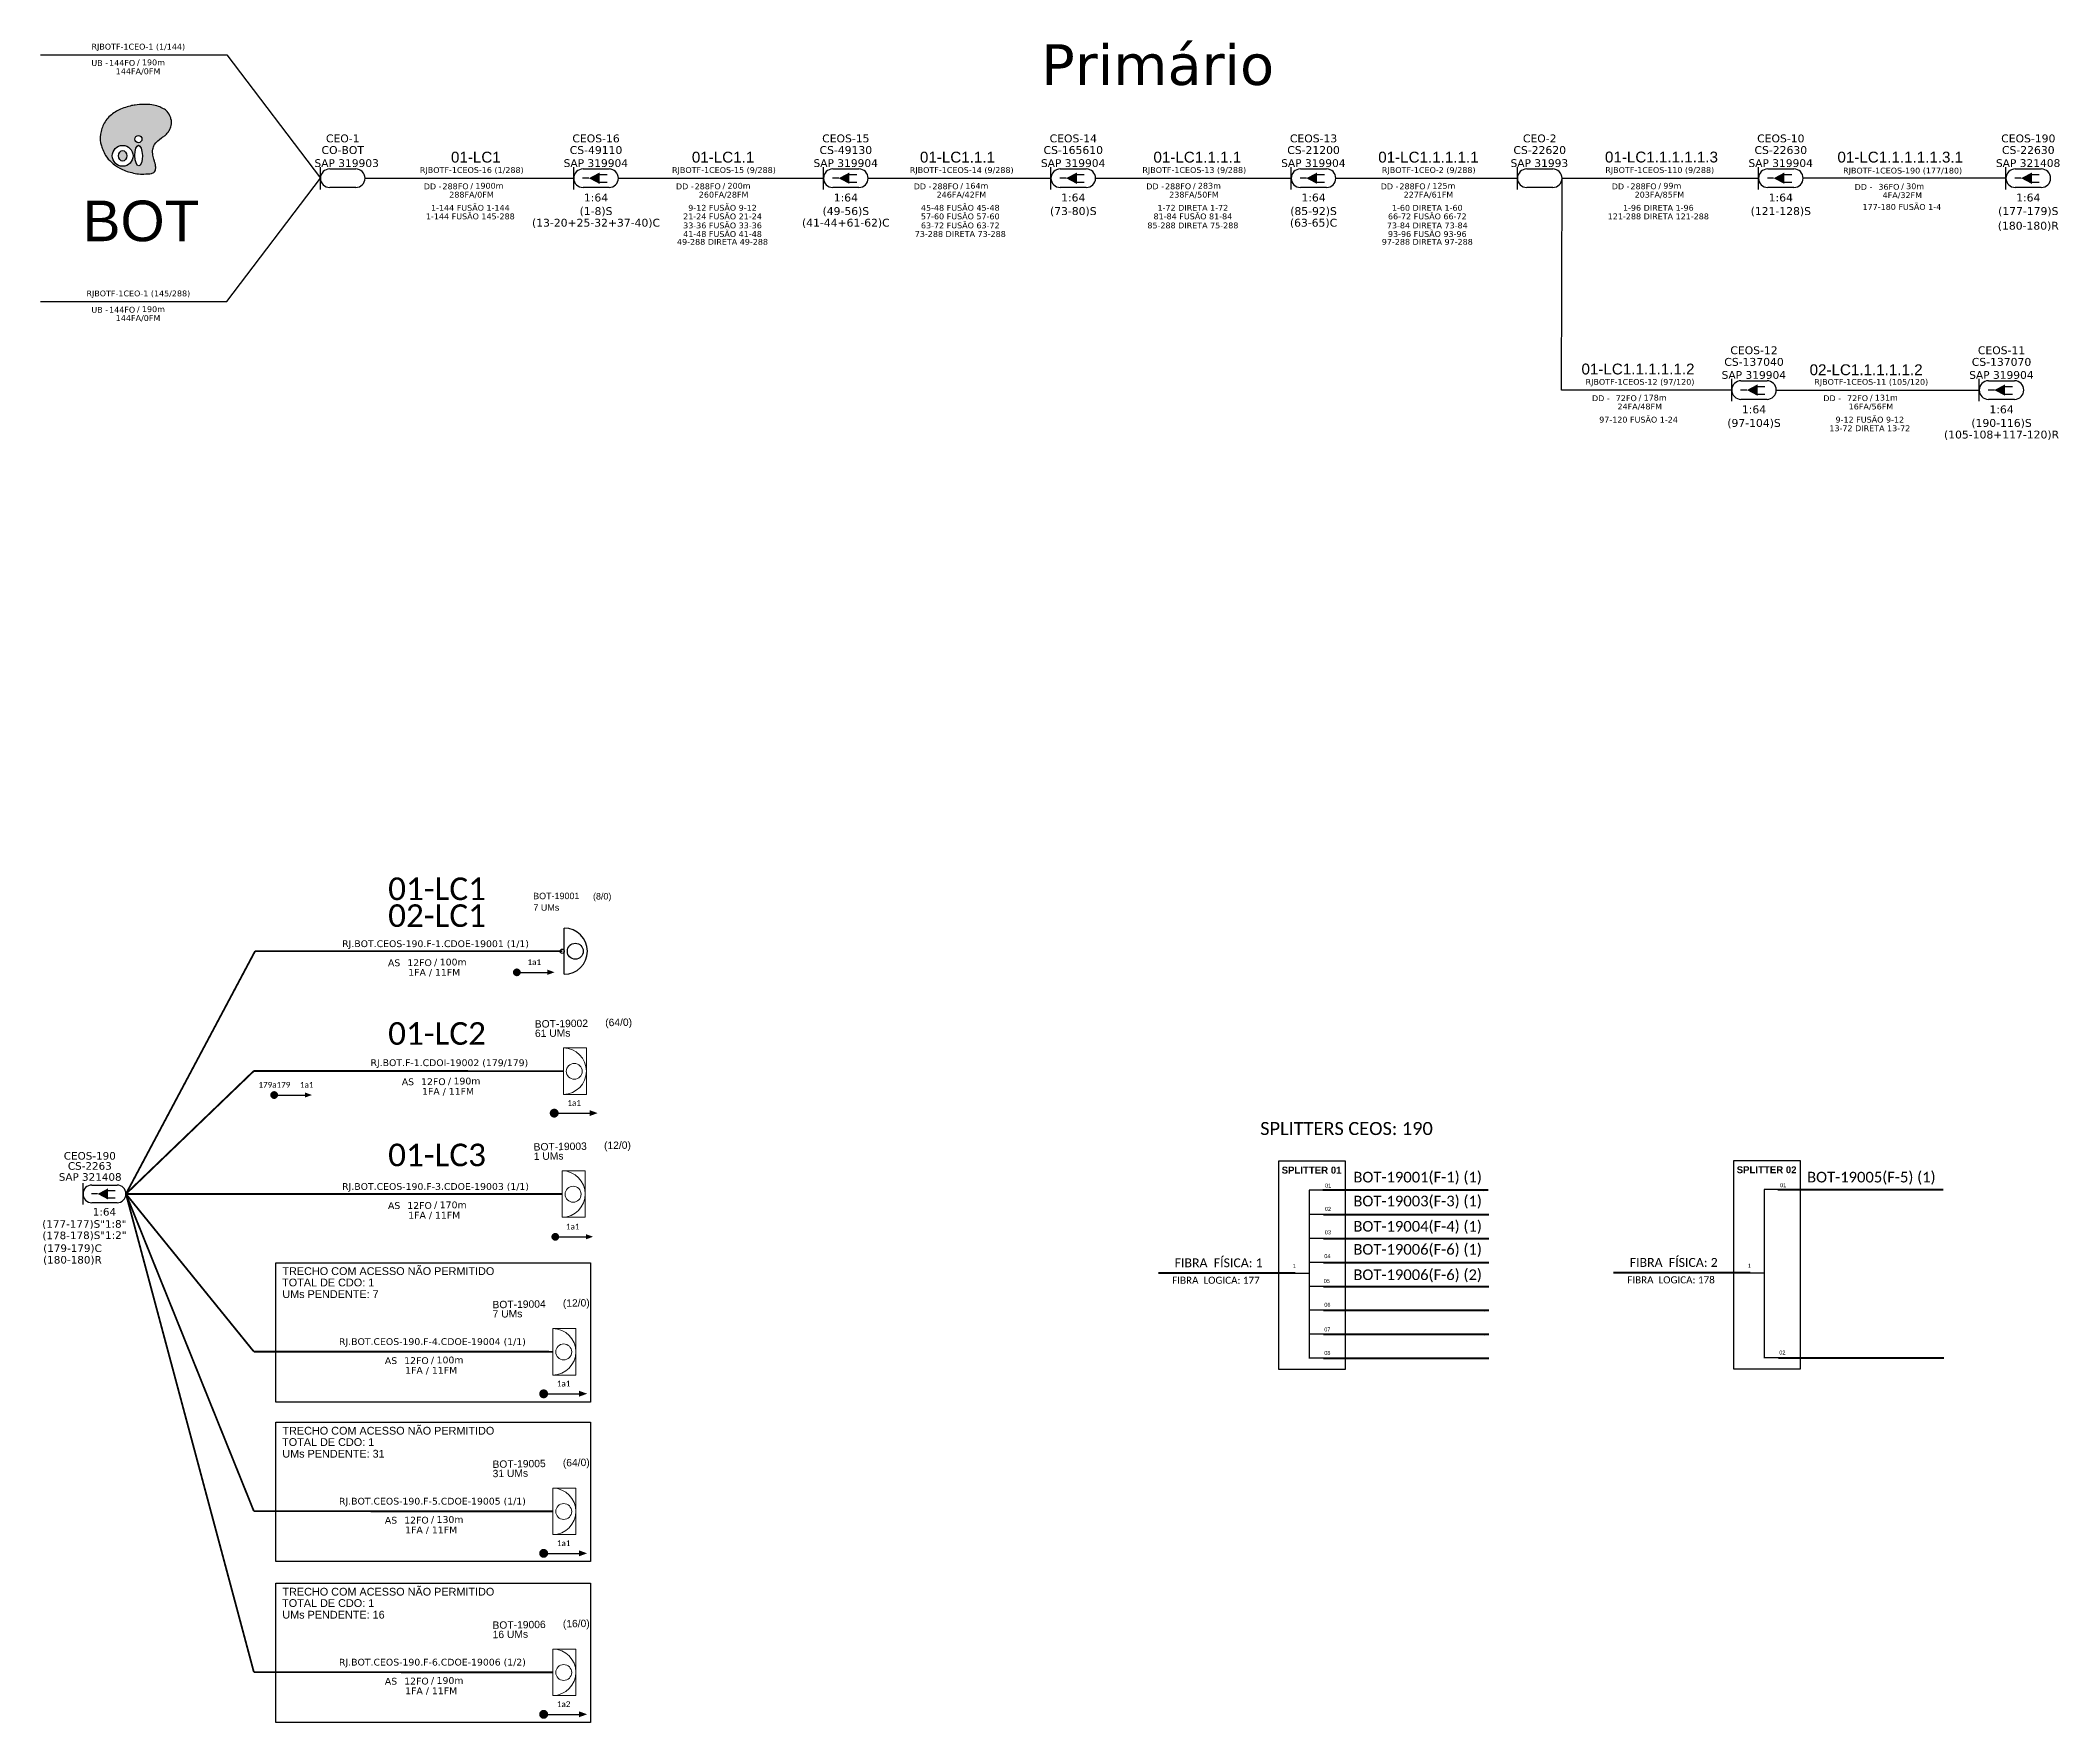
# Model space of a CAD drawing. Header units: millimetres. Extents: x 3086 to 4395, y 1295 to 1997.
# Drawn here: x 3086 to 3607, y 1295 to 1729 of the extents above; entities outside this region: 1.
import ezdxf
from ezdxf.enums import TextEntityAlignment as Align

# ---------------------------------------------------------------- set-up
doc = ezdxf.new("R2010")
doc.units = ezdxf.units.MM
doc.linetypes.add('ARILSUPP', pattern=[2.98, 1.42, -0.71, 0.14, -0.71])
for name, color, linetype, lineweight in [("20.0-LEGENDA DOS CDO'S", 1, 'Continuous', 0), ('20.2-CDO_POSTE', 1, 'Continuous', 5), ('40.1-ETIQUETAS', 1, 'Continuous', 20)]:
    doc.layers.add(name, color=color, linetype=linetype, lineweight=lineweight)
for name, color, linetype in [('20.4-CEO', 1, 'Continuous'), ('20.4-CEOS', 1, 'Continuous'), ('20.5-CABO EM DUTO', 1, 'Continuous'), ('CAP a instalar', 1, 'Continuous'), ('label_cabos', 7, 'Continuous'), ('LANCE', 3, 'Continuous'), ('LC1', 3, 'Continuous'), ('SETA', 7, 'Continuous')]:
    doc.layers.add(name, color=color, linetype=linetype)
doc.styles.add('ARIAL', font='arial.ttf')
doc.styles.add('siredit', font='verdana.ttf')
doc.styles.get("Standard").update_dxf_attribs({"font": 'arial.ttf'})
doc.linetypes.add('FENCELINE1', pattern='A,0.25,-0.1,[133,ltypeshp.shx,S=0.1,R=0,X=-0.1,Y=0],-0.1,1', length=1.45)

msp = doc.modelspace()

# ---------------------------------------------------------------- texts
at = {"color": 0}
for s, style, p in [('Primário', 'siredit', (3344.13, 1717.14)), ('BOT', 'ARIAL', (3096.99, 1676.83))]:
    msp.add_text(s, height=10.477, dxfattribs=dict(at, style=style)).set_placement(p)
at = {"color": 3, "style": 'ARIAL'}
for s, p in [('TRECHO COM ACESSO NÃO PERMITIDO ', (3148.5, 1410.21, -1)), ('TOTAL DE CDO: 1', (3148.42, 1407.28)), ('UMs PENDENTE: 7', (3148.47, 1404.28)), ('TRECHO COM ACESSO NÃO PERMITIDO ', (3148.5, 1369.05, -1)), ('TOTAL DE CDO: 1', (3148.42, 1366.12)), ('UMs PENDENTE: 31', (3148.47, 1363.12)), ('TRECHO COM ACESSO NÃO PERMITIDO ', (3148.5, 1327.53, -1)), ('TOTAL DE CDO: 1', (3148.42, 1324.6)), ('UMs PENDENTE: 16', (3148.47, 1321.6))]:
    msp.add_text(s, height=2, dxfattribs=at).set_placement(p)
at = {"attachment_point": 5}
for s, insert, char_height, width in [('{\\fCalibri|b0|i0|c0|p34;\\C7;1a1}', (3213.43, 1490.9, -1), 1.5, 25.3588), ('{\\fCalibri|b0|i0|c0|p34;\\C7;1a1}', (3223.72, 1454.58, 1), 1.5, 25.3588), ('{\\fCalibri|b0|i0|c0|p34;\\C7;SPLITTERS CEOS: 190}', (3422.86, 1447.97), 3.3601, 168.1644), ('\\C10;\\fArial|b1|i0|c0|p34;\\H1x;SPLITTER 01', (3413.85, 1437.24), 1.7753, 17.28), ('{\\fCalibri|b0|i0|c0|p34;\\C7;BOT-19001(F-1) (1)  \\P }', (3441.2, 1432.87), 2.7432, 86.9391), ('\\C10;\\fArial|b1|i0|c0|p34;SPLITTER 02', (3531.18, 1437.34), 1.7753, 16.6219), ('{\\fCalibri|b0|i0|c0|p34;\\C7;BOT-19005(F-5) (1)  \\P }', (3558.18, 1432.87), 2.7432, 86.9391), ('\\C7;\\fArial|b0|i0|;\\H1.0273588255048;01 ', (3418.12, 1433.26), 1.7753, 3.5602), ('\\C7;\\fArial|b0|i0|;\\H1.0273588255048;01 ', (3535.45, 1433.36), 1.7753, 3.5602), ('\\C7;\\fArial|b0|i0|;\\H1.0273588255048;02 ', (3418.07, 1427.26), 1.7753, 3.7582), ('{\\fCalibri|b0|i0|c0|p34;\\C7;BOT-19003(F-3) (1)  \\P }', (3441.2, 1426.7), 2.7432, 86.9391), ('{\\fCalibri|b0|i0|c0|p34;\\C7;1a1}', (3223.35, 1422.69, -1), 1.5, 25.3588), ('\\C7;\\fArial|b0|i0|;\\H1.0273588255048;03 ', (3418.07, 1421.22), 1.7753, 3.456), ('{\\fCalibri|b0|i0|c0|p34;\\C7;BOT-19004(F-4) (1)  \\P }', (3441.2, 1420.19), 2.7432, 86.9391), ('{\\fCalibri|b0|i0|c0|p34;\\C7;BOT-19006(F-6) (1)  \\P }', (3441.2, 1414.24), 2.7432, 86.9391), ('{\\fCalibri|b0|i0|c0|p34;\\C7;FIBRA  FÍSICA: 1}', (3389.89, 1413.34), 2.2859, 34.56), ('\\C7;\\fArial|b0|i0|;\\H1.0273588255048;1', (3409.44, 1412.52), 1.7753, 1.7584), ('\\C7;\\fArial|b0|i0|;\\H1.0273588255048;04 ', (3417.92, 1415.07), 1.7753, 3.7582), ('{\\fCalibri|b0|i0|c0|p34;\\C7;BOT-19006(F-6) (2)  \\P }', (3441.2, 1407.7), 2.7432, 86.9391), ('{\\fCalibri|b0|i0|c0|p34;\\C7;FIBRA  FÍSICA: 2}', (3507.22, 1413.44), 2.2859, 34.56), ('\\C7;\\fArial|b0|i0|;\\H1.0273588255048;1', (3526.77, 1412.62), 1.7753, 1.7584), ('{\\fCalibri|b0|i0|c0|p34;\\C7;FIBRA  LOGICA: 177}', (3389.2, 1408.85), 1.8289, 34.56), ('\\C7;\\fArial|b0|i0|;\\H1.0273588255048;05 ', (3417.79, 1408.66), 1.7753, 4.6222), ('{\\fCalibri|b0|i0|c0|p34;\\C7;FIBRA  LOGICA: 178}', (3506.53, 1408.95), 1.8289, 34.56), ('\\C7;\\fArial|b0|i0|;\\H1.0273588255048;06 ', (3417.92, 1402.52), 1.7753, 3.7582), ('\\C7;\\fArial|b0|i0|;\\H1.0273588255048;07 ', (3417.92, 1396.16), 1.7753, 3.7582), ('\\C7;\\fArial|b0|i0|;\\H1.0273588255048;08 ', (3417.92, 1390.11), 1.7753, 3.7582), ('{\\H0.5787x;\\C7;02 }', (3535.24, 1390.21), 1.7753, 3.7582), ('{\\fCalibri|b0|i0|c0|p34;\\C7;1a1}', (3221, 1382.2), 1.5, 25.3588), ('{\\fCalibri|b0|i0|c0|p34;\\C7;1a1}', (3221, 1341.04), 1.5, 25.3588), ('{\\fCalibri|b0|i0|c0|p34;\\C7;1a2}', (3221, 1299.52), 1.5, 25.3588)]:
    msp.add_mtext(s, dxfattribs=dict(at, insert=insert, char_height=char_height, width=width))
at = {"char_height": 1.5, "width": 25.3588, "attachment_point": 5, "rotation": 359.9268}
for s, insert in [('{\\fCalibri|b0|i0|c0|p34;\\C7;179a179}', (3146.44, 1459.25)), ('{\\fCalibri|b0|i0|c0|p34;\\C7;1a1}', (3154.76, 1459.24))]:
    msp.add_mtext(s, dxfattribs=dict(at, insert=insert))
at = {"layer": 'LANCE', "color": 3, "char_height": 5.8195, "width": 291.2487, "attachment_point": 5}
for s, insert in [('{\\fCalibri|b0|i0|c0|p34;01-LC1}', (3188.37, 1509.79, -1)), ('{\\fCalibri|b0|i0|c0|p34;02-LC1}', (3188.37, 1502.87, -1)), ('{\\fCalibri|b0|i0|c0|p34;01-LC2}', (3188.37, 1472.47, -1)), ('{\\fCalibri|b0|i0|c0|p34;01-LC3}', (3188.37, 1441.15, -1))]:
    msp.add_mtext(s, dxfattribs=dict(at, insert=insert))
at = {"layer": 'LC1', "linetype": 'ARILSUPP', "style": 'ARIAL'}
for s, p in [('01-LC1', (3198.37, 1698.51)), ('01-LC1.1', (3262.11, 1698.51)), ('01-LC1.1.1', (3322.55, 1698.51)), ('01-LC1.1.1.1', (3384.39, 1698.51)), ('01-LC1.1.1.1.1', (3443.98, 1698.51)), ('01-LC1.1.1.1.1.3', (3504.07, 1698.54)), ('01-LC1.1.1.1.1.3.1', (3565.64, 1698.52)), ('01-LC1.1.1.1.1.2', (3498.02, 1643.87)), ('02-LC1.1.1.1.1.2', (3556.83, 1643.68))]:
    msp.add_text(s, height=2.8, dxfattribs=at).set_placement(p, align=Align.MIDDLE_CENTER)

# ---------------------------------------------------------------- blocks, each defined once
blk = doc.blocks.new('*U8')
at = {"layer": '20.4-CEOS'}
for p, q in [((-4.54, 1.19), (-1.19, 1.19)), ((-1.19, -1.19), (-4.54, -1.19))]:
    blk.add_line(p, q, dxfattribs=at)
for points in [[(-5.73, -1.43), (-5.73, 1.44)], [(-3.79, 0), (-4.59, 0)], [(-2.47, 0.48), (-1.45, 0.48)], [(-2.47, -0.52), (-1.45, -0.52)]]:
    blk.add_lwpolyline(points, dxfattribs=at)
blk.add_lwpolyline([(-3.79, 0, 0, 1.47, 0), (-2.41, 0, 1.47, 1.47, 0)], format="xyseb", dxfattribs=at)
for centre, start, end in [((-4.54, 0), 90, 270), ((-1.19, 0), 270, 90)]:
    blk.add_arc(centre, 1.19, start, end, dxfattribs=at)
at = {"layer": '20.4-CEOS', "color": 7, "style": 'siredit'}
for tag, p in [('FID', (-2.86, 5.6)), ('LOCAL', (-2.86, 4.24)), ('SAP', (-2.81, 2.77)), ('RACIO_SPLITAGEM', (-2.86, -1.88))]:
    blk.add_attdef(tag, text='', height=1.01, dxfattribs=at).set_placement(p, align=Align.TOP_CENTER)
for tag, flags, p in [('ID_ATIVIDADE', 3, (-2.86, -3.58)), ('FATOR', 1, (-2.86, -4.89))]:
    blk.add_attdef(tag, text='', height=1.01, dxfattribs=dict(at, flags=flags)).set_placement(p, align=Align.TOP_CENTER)
at = {"layer": '20.4-CEOS', "color": 7, "style": 'siredit', "flags": 3}
blk.add_attdef('QTDE', (-4.97, -7.12), '', height=1.01, dxfattribs=at)
blk = doc.blocks.new('*U9')
at = {"layer": '20.4-CEOS', "color": 7, "style": 'siredit'}
for tag, p in [('FIBRAS_SPLITTER', (0, 0)), ('FIBRAS_TOP_C', (0, -4.13)), ('RESERVA_FINAIS', (0, -5.46))]:
    blk.add_attdef(tag, p, '', height=1.01, dxfattribs=at)
for tag, p, flags in [('ID_ATIVIDADE', (0, -6.77), 3), ('FATOR', (0, -8.09), 1), ('QTDE', (0, -9.4), 1), ('FID', (0, -10.71), 1)]:
    blk.add_attdef(tag, p, '', height=1.01, dxfattribs=dict(at, flags=flags))
blk = doc.blocks.new('*U5')
at = {"layer": '20.4-CEOS', "color": 7, "style": 'siredit'}
blk.add_attdef('FIBRAS_SPLITTER', (0, 0), '', height=1.01, dxfattribs=at)
for tag, p, flags in [('ID_ATIVIDADE', (0, -1.48), 3), ('FATOR', (0, -2.79), 3), ('QTDE', (0, -4.11), 1), ('FID', (0, -5.42), 1)]:
    blk.add_attdef(tag, p, '', height=1.01, dxfattribs=dict(at, flags=flags))
blk = doc.blocks.new('CDOE-TEXTO PADRÃO')
at = {"layer": "20.0-LEGENDA DOS CDO'S", "color": 0, "style": 'ARIAL'}
for tag, p in [('CDO_N', (0.49, 7.39)), ('CORDOALHA', (0.5, 4.33)), ('SAP', (0.51, 1.67)), ('SPLITER_1', (0.59, -0.91)), ('SPLITER_2', (0.6, -3.55)), ('(XX-XX_F)S', (0.54, -8.29)), ('(XX-XX_L)S', (0.55, -10.83)), ('UMS', (0.55, -13.15))]:
    blk.add_attdef(tag, p, '', height=1.7, rotation=0.118, dxfattribs=at)
blk.add_attdef('FIBRAS_UTILIZADAS', text='', height=1.7, rotation=0.118, dxfattribs=at).set_placement((19.77, 7.43), align=Align.CENTER)
blk = doc.blocks.new('ETIQUETA_RS5F')
at = {"layer": '40.1-ETIQUETAS', "color": 0, "style": 'siredit'}
blk.add_text('/', height=1.5, dxfattribs=at).set_placement((1.55, -1.95), align=Align.MIDDLE_RIGHT)
for tag, p in [('ETIQUETA_R_PRIMARIA', (1.18, 4.1)), ('ETIQUETA_R_SECUNDARIA', (1.18, 2.1)), ('F_ATIVAS/F_MORTAS', (1.11, -4.24))]:
    blk.add_attdef(tag, text='', height=1.5, dxfattribs=at).set_placement(p, align=Align.MIDDLE_CENTER)
for tag, p in [('TIPO_CABO', (-6.62, -2.12)), ('CAP_CABO', (0.37, -2.09))]:
    blk.add_attdef(tag, text='', height=1.5, dxfattribs=at).set_placement(p, align=Align.MIDDLE_RIGHT)
blk.add_attdef('METROS', text='', height=1.5, dxfattribs=at).set_placement((2.11, -1.95), align=Align.MIDDLE_LEFT)
for tag, p in [('FUSÃO_1', (0.82, -8.39)), ('FUSÃO_2', (0.82, -10.6)), ('FUSÃO_3', (0.82, -12.93)), ('FUSÃO_4', (0.82, -15.14)), ('FUSÃO_5', (0.82, -17.16))]:
    blk.add_attdef(tag, text='', height=1.5, dxfattribs=at).set_placement(p, align=Align.CENTER)
blk = doc.blocks.new('CDOE_CT_POSTE')
at = {"layer": "20.0-LEGENDA DOS CDO'S", "color": 0, "style": 'ARIAL'}
for tag, p in [('CDO_N', (0.12, 5.25)), ('CORDOALHA', (0.12, 4.02)), ('SAP', (0.12, 2.96)), ('1:XX', (0.14, 1.23)), ('UMS', (0.14, 0.22))]:
    blk.add_attdef(tag, p, '', height=0.68, rotation=0.118, dxfattribs=at)
blk.add_attdef('FIBRAS_UTILIZADAS', text='', height=0.68, rotation=0.118, dxfattribs=at).set_placement((7.83, 5.26), align=Align.CENTER)
blk = doc.blocks.new('CEO_UN')
at = {"layer": '20.4-CEO', "color": 0}
for p, q in [((-9.11, 2.39), (-2.39, 2.39)), ((-2.39, -2.39), (-9.11, -2.39))]:
    blk.add_line(p, q, dxfattribs=at)
blk.add_lwpolyline([(-11.5, -2.89), (-11.5, 2.89)], dxfattribs=at)
for centre, start, end in [((-9.11, 0), 90, 270), ((-2.39, 0), 270, 90)]:
    blk.add_arc(centre, 2.39, start, end, dxfattribs=at)
at = {"layer": '20.4-CEO', "color": 7, "style": 'siredit'}
for tag, height, p in [('NOME?', 2.03, (-5.75, 10.27)), ('LOCAL?', 2.03, (-5.75, 7.27)), ('TIPO?', 2, (-9.11, 3.89))]:
    blk.add_attdef(tag, text='', height=height, dxfattribs=at).set_placement(p, align=Align.MIDDLE_CENTER)
blk.add_attdef('FIBRAS_RESERVA', text='', height=2.03, dxfattribs=at).set_placement((-5.75, -3.97), align=Align.TOP_CENTER)
blk = doc.blocks.new('CEOS_UN')
at = {"layer": '20.4-CEOS', "color": 0}
for p, q in [((-9.11, 2.39), (-2.39, 2.39)), ((-2.39, -2.39), (-9.11, -2.39))]:
    blk.add_line(p, q, dxfattribs=at)
for points in [[(-11.5, -2.89), (-11.5, 2.89)], [(-4.96, 0.95), (-2.92, 0.95)], [(-7.6, 0), (-9.22, 0)], [(-4.96, -1.04), (-2.92, -1.04)]]:
    blk.add_lwpolyline(points, dxfattribs=at)
blk.add_lwpolyline([(-7.6, 0, 0, 2.95, 0), (-4.83, 0, 2.95, 2.95, 0)], format="xyseb", dxfattribs=at)
for centre, start, end in [((-9.11, 0), 90, 270), ((-2.39, 0), 270, 90)]:
    blk.add_arc(centre, 2.39, start, end, dxfattribs=at)
at = {"layer": '20.4-CEOS', "color": 7, "style": 'siredit'}
for tag, height, p in [('NOME?', 2.03, (-5.75, 10.27)), ('LOCAL?', 2.03, (-5.75, 7.27)), ('TIPO?', 2, (-8.98, 3.89))]:
    blk.add_attdef(tag, text='', height=height, dxfattribs=at).set_placement(p, align=Align.MIDDLE_CENTER)
for tag, p in [('RACIO_SPLITAGEM', (-5.75, -3.97)), ('FIBRAS_SPLITTER', (-5.75, -7.46)), ('RESERVA_FINAIS', (-5.75, -13.29)), ('FIBRAS_TOP_C', (-5.75, -10.46))]:
    blk.add_attdef(tag, text='', height=2.03, dxfattribs=at).set_placement(p, align=Align.TOP_CENTER)
blk = doc.blocks.new('OI')
h = blk.add_hatch(color=40)
edge = h.paths.add_edge_path()
edge.add_spline(control_points=[(4.35, -0.67), (3.92, -0.99), (3.26, -1.5), (2.81, -2.59), (2.9, -3.5), (3.06, -4.27), (3.31, -4.85), (3.37, -5.39), (3.4, -5.88), (3.2, -6.4), (2.54, -6.61), (1.65, -6.63), (0.55, -6.67), (-0.56, -6.42), (-1.61, -6.14), (-2.77, -5.61), (-3.92, -4.77), (-4.89, -3.7), (-5.34, -2.65), (-5.6, -1.94), (-5.85, -0.96), (-5.71, 0.47), (-5.1, 2.02), (-4.14, 3.02), (-3.3, 3.61), (-2.37, 4.16), (-1.36, 4.44), (-0.56, 4.7), (0.79, 4.85), (2.24, 4.97), (3.79, 4.57), (4.67, 4.21), (5.44, 3.65), (5.76, 2.99), (6.03, 2.21), (6.01, 1.46), (5.72, 0.64), (5.31, 0.08), (4.88, -0.38), (4.51, -0.55), (4.35, -0.67)], knot_values=[0, 0, 0, 0, 1.60434, 2.417191, 3.427595, 4.282808, 4.776746, 5.304182, 5.888771, 6.258406, 6.858137, 7.79129, 8.986195, 10.124242, 11.187857, 12.242908, 13.953784, 15.414161, 16.515391, 17.349188, 17.675853, 19.552021, 21.515531, 22.568638, 23.63245, 24.621084, 25.782718, 26.745347, 27.142653, 29.870543, 31.004649, 31.921532, 32.709589, 33.801391, 34.042471, 35.192333, 35.971461, 36.628871, 37.254359, 37.836911, 37.836911, 37.836911, 37.836911], degree=3, periodic=0)
h.paths.add_polyline_path([(1.13, -0.87, -1), (-0.04, -0.87, -1)], flags=16)
edge = h.paths.add_edge_path(flags=16)
edge.add_ellipse((0.56, -3.59), major_axis=(-0.02, 1.71), ratio=0.361305, start_angle=0, end_angle=360)
h.paths.add_polyline_path([(-0.36, -3.62, -1), (-3.8, -3.62, -1)], flags=16)
edge = h.paths.add_edge_path(flags=0)
edge.add_ellipse((-2.08, -3.62), major_axis=(0, 0.885), ratio=0.758294, start_angle=0, end_angle=360)
at = {"color": 40}
for centre, radius in [((-2.08, -3.62), 1.72), ((0.54, -0.87), 0.587)]:
    blk.add_circle(centre, radius, dxfattribs=at)
blk.add_ellipse((-2.08, -3.62), major_axis=(0, 0.885), ratio=0.758294, start_param=-3.141592653589792, end_param=3.141592653589792, dxfattribs=at)
blk.add_ellipse((0.56, -3.59), major_axis=(-0.02, 1.71), ratio=0.361305, dxfattribs=at)
at = {"color": 40, "start_tangent": (-0.800898, -0.598801), "end_tangent": (-0.800898, -0.598801)}
blk.add_spline([(4.35, -0.67), (3.2, -1.78), (2.9, -2.54), (2.92, -3.55), (3.12, -4.38), (3.28, -4.85), (3.37, -5.37), (3.35, -5.95), (3.2, -6.29), (2.66, -6.55), (1.73, -6.63), (0.54, -6.62), (-0.58, -6.41), (-1.6, -6.11), (-2.56, -5.67), (-3.95, -4.67), (-4.89, -3.56), (-5.37, -2.56), (-5.64, -1.78), (-5.72, -1.46), (-5.63, 0.42), (-4.84, 2.22), (-4.13, 2.99), (-3.27, 3.62), (-2.4, 4.09), (-1.3, 4.47), (-0.37, 4.72), (0.02, 4.77), (2.75, 4.8), (3.85, 4.53), (4.69, 4.16), (5.31, 3.68), (5.85, 2.73), (5.93, 2.5), (5.94, 1.35), (5.67, 0.62), (5.29, 0.08), (4.84, -0.36), (4.35, -0.67)], degree=3, dxfattribs=at)

# ---------------------------------------------------------------- linework, layer by layer
at = {"color": 7, "linetype": 'Continuous'}
for p, q in [((3413.26, 1432.12), (3413.26, 1388.69)), ((3416.78, 1432.12), (3413.26, 1432.12)), ((3530.59, 1432.22), (3530.59, 1388.79)), ((3534.1, 1432.22), (3530.59, 1432.22)), ((3416.95, 1425.84), (3413.44, 1425.84)), ((3416.95, 1419.65), (3413.44, 1419.65)), ((3416.95, 1413.43), (3413.44, 1413.43)), ((3409.61, 1410.7), (3413.24, 1410.7)), ((3416.95, 1407.26), (3413.44, 1407.26)), ((3526.94, 1410.79), (3530.57, 1410.79)), ((3416.95, 1401.1), (3413.44, 1401.1)), ((3416.95, 1394.91), (3413.44, 1394.91)), ((3416.95, 1388.73), (3413.44, 1388.73)), ((3534.28, 1388.83), (3530.76, 1388.83))]:
    msp.add_line(p, q, dxfattribs=at)
at = {"color": 1, "linetype": 'Continuous', "lineweight": 60}
for p, q in [((3416.78, 1432.14), (3458.15, 1432.12)), ((3534.1, 1432.23), (3575.47, 1432.22)), ((3416.95, 1425.84), (3458.33, 1425.83)), ((3416.95, 1419.65), (3458.33, 1419.63)), ((3416.95, 1413.43), (3458.33, 1413.41)), ((3416.95, 1407.26), (3458.33, 1407.25)), ((3416.95, 1401.1), (3458.33, 1401.08)), ((3416.95, 1394.91), (3458.33, 1394.9))]:
    msp.add_line(p, q, dxfattribs=at)
at = {"color": 10, "linetype": 'Continuous'}
for p, q in [((3416.95, 1388.73), (3458.33, 1388.72)), ((3534.28, 1388.83), (3575.65, 1388.82))]:
    msp.add_line(p, q, dxfattribs=at)
at = {"color": 1}
msp.add_lwpolyline([(3592.9, 1693.08), (3540.59, 1693.08)], dxfattribs=at)
for points, const_width, elevation in [([(3208.44, 1488.27, 1), (3209.44, 1488.27, 1)], 1, -1), ([(3218, 1451.95, 1), (3219.15, 1451.95, 1)], 1.15, 1), ([(3218.36, 1420.06, 1), (3219.36, 1420.06, 1)], 1, -1)]:
    msp.add_lwpolyline(points, format="xyb", close=True, dxfattribs=dict(const_width=const_width, elevation=elevation))
for points, const_width in [([(3145.87, 1456.63, 1), (3146.87, 1456.63, 1)], 1), ([(3215.28, 1379.57, 1), (3216.43, 1379.57, 1)], 1.15), ([(3215.28, 1338.42, 1), (3216.43, 1338.42, 1)], 1.15), ([(3215.28, 1296.9, 1), (3216.43, 1296.9, 1)], 1.15)]:
    msp.add_lwpolyline(points, format="xyb", close=True, dxfattribs=dict(const_width=const_width))
at = {"color": 7}
for points in [[(3405.29, 1385.91), (3422.57, 1385.91), (3422.57, 1439.57), (3405.29, 1439.57)], [(3522.62, 1386.01), (3539.9, 1386.01), (3539.9, 1439.67), (3522.62, 1439.67)]]:
    msp.add_lwpolyline(points, close=True, dxfattribs=at)
at = {"color": 1, "linetype": 'Continuous', "lineweight": 60}
for points in [[(3416.78, 1432.14), (3459.35, 1432.14)], [(3534.1, 1432.23), (3576.68, 1432.23)], [(3416.95, 1425.84), (3459.53, 1425.84)], [(3416.95, 1419.65), (3459.53, 1419.65)], [(3416.95, 1413.43), (3459.53, 1413.43)], [(3409.61, 1410.7), (3374.36, 1410.7)], [(3416.95, 1407.26), (3459.53, 1407.26)], [(3526.94, 1410.79), (3491.68, 1410.79)], [(3416.95, 1401.1), (3459.53, 1401.1)], [(3416.95, 1394.91), (3459.53, 1394.91)], [(3416.95, 1388.73), (3459.53, 1388.73)], [(3534.28, 1388.83), (3576.85, 1388.83)]]:
    msp.add_lwpolyline(points, dxfattribs=at)
at = {"color": 3}
for points in [[(3146.8, 1413.37), (3227.89, 1413.37), (3227.89, 1377.44), (3146.8, 1377.44)], [(3146.8, 1372.22), (3227.89, 1372.22), (3227.89, 1336.28), (3146.8, 1336.28)], [(3146.8, 1330.7), (3227.89, 1330.7), (3227.89, 1294.77), (3146.8, 1294.77)]]:
    msp.add_lwpolyline(points, close=True, dxfattribs=at)
at = {"layer": '20.4-CEOS', "color": 1}
for p, q in [((3595.29, 1695.48), (3602.01, 1695.48)), ((3602.01, 1690.69), (3595.29, 1690.69))]:
    msp.add_line(p, q, dxfattribs=at)
for points in [[(3592.9, 1690.2), (3592.9, 1695.97)], [(3596.8, 1693.08), (3595.18, 1693.08)], [(3599.44, 1694.03), (3601.48, 1694.03)], [(3599.44, 1692.04), (3601.48, 1692.04)]]:
    msp.add_lwpolyline(points, dxfattribs=at)
msp.add_lwpolyline([(3596.8, 1693.08, 0, 2.95, 0), (3599.57, 1693.08, 2.95, 2.95, 0)], format="xyseb", dxfattribs=at)
for centre, start, end in [((3595.29, 1693.08), 90, 270), ((3602.01, 1693.08), 270, 90)]:
    msp.add_arc(centre, 2.39, start, end, dxfattribs=at)
at = {"layer": '20.5-CABO EM DUTO', "color": 0, "linetype": 'ByBlock'}
for p, q in [((4394.51, 1996.53), (4394.51, 1996.53)), ((3478.25, 1638.44), (3478.43, 1693.08))]:
    msp.add_line(p, q, dxfattribs=at)
at = {"layer": '20.5-CABO EM DUTO', "color": 0}
for points in [[(3086.09, 1724.91), (3134.17, 1724.91), (3158.3, 1693.08)], [(3086.09, 1661.26), (3134.17, 1661.26), (3158.3, 1693.08)]]:
    msp.add_lwpolyline(points, dxfattribs=at)
at = {"layer": '20.5-CABO EM DUTO', "color": 0, "linetype": 'ByBlock'}
for points in [[(3169.8, 1693.08), (3223.61, 1693.08)], [(3235.11, 1693.08), (3288.02, 1693.08)], [(3299.52, 1693.08), (3346.66, 1693.08)], [(3358.16, 1693.08), (3408.61, 1693.08)], [(3420.11, 1693.08), (3466.93, 1693.08)], [(3522.18, 1638.44), (3478.25, 1638.44), (3478.25, 1638.44), (3478.43, 1693.08)], [(3478.43, 1693.08), (3529.09, 1693.08)], [(3533.68, 1638.44), (3586, 1638.44)]]:
    msp.add_lwpolyline(points, dxfattribs=at)
at = {"layer": '40.1-ETIQUETAS', "elevation": 1}
msp.add_lwpolyline([(3220.93, 1456.79), (3226.88, 1456.79), (3226.88, 1468.8), (3220.93, 1468.8)], close=True, dxfattribs=at)
at = {"layer": '40.1-ETIQUETAS'}
msp.add_lwpolyline([(3220.63, 1425.09), (3226.58, 1425.09), (3226.58, 1437.1), (3220.63, 1437.1)], close=True, dxfattribs=at)
at = {"layer": '40.1-ETIQUETAS', "color": 251, "true_color": 0x636466}
for points in [[(3218.21, 1384.41), (3224.16, 1384.41), (3224.16, 1396.42), (3218.21, 1396.42)], [(3218.21, 1343.26), (3224.16, 1343.26), (3224.16, 1355.27), (3218.21, 1355.27)], [(3218.21, 1301.74), (3224.16, 1301.74), (3224.16, 1313.75), (3218.21, 1313.75)]]:
    msp.add_lwpolyline(points, close=True, dxfattribs=at)
at = {"layer": '40.1-ETIQUETAS'}
for centre in [(3223.75, 1462.74, 1), (3223.45, 1431.04)]:
    msp.add_circle(centre, 2.05, dxfattribs=at)
at = {"layer": '40.1-ETIQUETAS', "color": 251, "true_color": 0x636466}
for centre in [(3221.03, 1390.37), (3221.03, 1349.21), (3221.03, 1307.69)]:
    msp.add_circle(centre, 2.05, dxfattribs=at)
at = {"layer": '40.1-ETIQUETAS'}
for centre in [(3220.87, 1462.79, 1), (3220.57, 1431.09)]:
    msp.add_arc(centre, 6, 270.913, 89.238, dxfattribs=at)
at = {"layer": '40.1-ETIQUETAS', "color": 251, "true_color": 0x636466}
for centre in [(3218.15, 1390.41), (3218.15, 1349.25), (3218.15, 1307.74)]:
    msp.add_arc(centre, 6, 270.913, 89.238, dxfattribs=at)
at = {"layer": 'CAP a instalar', "linetype": 'FENCELINE1', "ltscale": 3, "const_width": 0.467}
for points in [[(3108.15, 1431.12), (3141.45, 1493.74)], [(3141.45, 1493.74), (3220.63, 1493.71)], [(3108.15, 1431.12), (3220.63, 1431.1)]]:
    msp.add_lwpolyline(points, dxfattribs=at)
at = {"layer": 'CAP a instalar', "linetype": 'FENCELINE1', "ltscale": 3, "const_width": 0.467, "elevation": 1}
for points in [[(3141.11, 1462.82), (3108.15, 1431.12)], [(3141.11, 1462.82), (3220.93, 1462.8)]]:
    msp.add_lwpolyline(points, dxfattribs=at)
at = {"layer": 'CAP a instalar', "color": 251, "linetype": 'FENCELINE1', "ltscale": 3, "true_color": 0x636466, "const_width": 0.467}
for points in [[(3108.15, 1431.12), (3141.14, 1390.44)], [(3108.15, 1431.12), (3141.14, 1349.29)], [(3108.15, 1431.12), (3141.14, 1307.77)], [(3141.14, 1390.44), (3218.21, 1390.42)], [(3141.14, 1349.29), (3218.21, 1349.26)], [(3141.14, 1307.77), (3218.21, 1307.74)]]:
    msp.add_lwpolyline(points, dxfattribs=at)
at = {"layer": 'label_cabos', "color": 1}
msp.add_line((3221.18, 1487.76), (3221.18, 1499.66), dxfattribs=at)
for centre, radius in [((3220.63, 1493.71), 0.551), ((3224.01, 1493.71), 2.05)]:
    msp.add_circle(centre, radius, dxfattribs=at)
msp.add_arc((3221.18, 1493.71), 5.95, 270, 90, dxfattribs=at)
at = {"layer": 'SETA'}
for points, elevation in [([(3208.94, 1488.27), (3217.53, 1488.27)], -1), ([(3218.58, 1451.95), (3228.47, 1451.95)], 1), ([(3218.86, 1420.06), (3227.46, 1420.06)], -1)]:
    msp.add_lwpolyline(points, dxfattribs=dict(at, elevation=elevation))
for points in [[(3146.37, 1456.63), (3154.97, 1456.62)], [(3215.85, 1379.57), (3225.75, 1379.57)], [(3215.85, 1338.42), (3225.75, 1338.42)], [(3215.85, 1296.9), (3225.75, 1296.9)]]:
    msp.add_lwpolyline(points, dxfattribs=at)
for points in [[(3216.84, 1488.95, -1), (3218.68, 1488.29, -1), (3216.84, 1487.62, -1)], [(3154.28, 1457.3), (3156.11, 1456.63), (3154.28, 1455.96)], [(3227.68, 1452.73, 1), (3229.79, 1451.97, 1), (3227.68, 1451.2, 1)], [(3226.77, 1420.74, -1), (3228.6, 1420.08, -1), (3226.77, 1419.41, -1)], [(3224.96, 1380.36), (3227.07, 1379.59), (3224.96, 1378.82)], [(3224.96, 1339.2), (3227.07, 1338.43), (3224.96, 1337.66)], [(3224.96, 1297.68), (3227.07, 1296.91), (3224.96, 1296.15)]]:
    msp.add_solid(points, dxfattribs=at)

# ---------------------------------------------------------------- block references
at = {"color": 7, "xscale": 1.559455436482938, "yscale": 1.559455413120465, "zscale": 1.559455421658739, "rotation": 0.1532885625447551}
msp.add_blockref('OI', (3110.53, 1704.51), dxfattribs=at)
at = {"layer": '20.2-CDO_POSTE', "color": 1}
ref = msp.add_blockref('CDOE-TEXTO PADRÃO', (3220.24, 1496.06), dxfattribs=dict(at, xscale=0.9720000028610228, yscale=0.9720000028610228, zscale=0.9720000028610228))
ref.add_attrib('CDO_N', 'BOT-19001', (3213.15, 1507.13), dxfattribs={"layer": "20.0-LEGENDA DOS CDO'S", "color": 0, "height": 1.652, "rotation": 0.118, "style": 'ARIAL'})
ref.add_attrib('CORDOALHA', '7 UMs', (3213.21, 1504.15), dxfattribs={"layer": "20.0-LEGENDA DOS CDO'S", "color": 0, "height": 1.652, "rotation": 0.118, "style": 'ARIAL'})
ref.add_attrib('FIBRAS_UTILIZADAS', '       (8/0)', dxfattribs={"layer": "20.0-LEGENDA DOS CDO'S", "color": 0, "height": 1.6523, "rotation": 0.118, "style": 'ARIAL'}).set_placement((3228.7, 1507.05), align=Align.CENTER)
at = {"layer": '20.4-CEO', "color": 0}
ref = msp.add_blockref('CEO_UN', (3169.8, 1693.08), dxfattribs=at)
ref.add_attrib('NOME?', 'CEO-1', dxfattribs={"color": 7, "height": 2.028, "style": 'siredit'}).set_placement((3164.05, 1703.35), align=Align.MIDDLE_CENTER)
ref.add_attrib('LOCAL?', 'CO-BOT', dxfattribs={"color": 7, "height": 2.028, "style": 'siredit'}).set_placement((3164.05, 1700.35), align=Align.MIDDLE_CENTER)
ref.add_attrib('TIPO?', '          SAP 319903', dxfattribs={"color": 7, "height": 2, "style": 'siredit'}).set_placement((3160.7, 1696.98), align=Align.MIDDLE_CENTER)
ref = msp.add_blockref('CEO_UN', (3478.43, 1693.08), dxfattribs=at)
ref.add_attrib('NOME?', 'CEO-2', dxfattribs={"color": 7, "height": 2.028, "style": 'siredit'}).set_placement((3472.68, 1703.35), align=Align.MIDDLE_CENTER)
ref.add_attrib('LOCAL?', 'CS-22620', dxfattribs={"color": 7, "height": 2.028, "style": 'siredit'}).set_placement((3472.68, 1700.35), align=Align.MIDDLE_CENTER)
ref.add_attrib('TIPO?', 'SAP 31993', dxfattribs={"color": 7, "height": 2, "style": 'siredit'}).set_placement((3472.58, 1696.98), align=Align.MIDDLE_CENTER)
at = {"layer": '20.4-CEOS', "color": 0}
ref = msp.add_blockref('CEOS_UN', (3235.11, 1693.08), dxfattribs=at)
ref.add_attrib('NOME?', 'CEOS-16', dxfattribs={"color": 7, "height": 2.028, "style": 'siredit'}).set_placement((3229.36, 1703.35), align=Align.MIDDLE_CENTER)
ref.add_attrib('LOCAL?', 'CS-49110', dxfattribs={"color": 7, "height": 2.028, "style": 'siredit'}).set_placement((3229.36, 1700.35), align=Align.MIDDLE_CENTER)
ref.add_attrib('TIPO?', 'SAP 319904', dxfattribs={"color": 7, "height": 2, "style": 'siredit'}).set_placement((3229.31, 1696.98), align=Align.MIDDLE_CENTER)
ref.add_attrib('RACIO_SPLITAGEM', '1:64', dxfattribs={"color": 7, "height": 2.028, "style": 'siredit'}).set_placement((3229.36, 1689.11), align=Align.TOP_CENTER)
ref.add_attrib('FIBRAS_SPLITTER', '(1-8)S', dxfattribs={"color": 7, "height": 2.028, "style": 'siredit'}).set_placement((3229.36, 1685.62), align=Align.TOP_CENTER)
ref.add_attrib('FIBRAS_TOP_C', '(13-20+25-32+37-40)C', dxfattribs={"color": 7, "height": 2.0275, "style": 'siredit'}).set_placement((3229.36, 1682.62), align=Align.TOP_CENTER)
ref = msp.add_blockref('CEOS_UN', (3299.52, 1693.08), dxfattribs=at)
ref.add_attrib('NOME?', 'CEOS-15', dxfattribs={"color": 7, "height": 2.028, "style": 'siredit'}).set_placement((3293.77, 1703.35), align=Align.MIDDLE_CENTER)
ref.add_attrib('LOCAL?', 'CS-49130', dxfattribs={"color": 7, "height": 2.028, "style": 'siredit'}).set_placement((3293.77, 1700.35), align=Align.MIDDLE_CENTER)
ref.add_attrib('TIPO?', 'SAP 319904', dxfattribs={"color": 7, "height": 2, "style": 'siredit'}).set_placement((3293.73, 1696.98), align=Align.MIDDLE_CENTER)
ref.add_attrib('RACIO_SPLITAGEM', '1:64', dxfattribs={"color": 7, "height": 2.028, "style": 'siredit'}).set_placement((3293.77, 1689.11), align=Align.TOP_CENTER)
ref.add_attrib('FIBRAS_SPLITTER', '(49-56)S', dxfattribs={"color": 7, "height": 2.028, "style": 'siredit'}).set_placement((3293.77, 1685.62), align=Align.TOP_CENTER)
ref.add_attrib('FIBRAS_TOP_C', '(41-44+61-62)C', dxfattribs={"color": 7, "height": 2.0275, "style": 'siredit'}).set_placement((3293.77, 1682.62), align=Align.TOP_CENTER)
ref = msp.add_blockref('CEOS_UN', (3358.16, 1693.08), dxfattribs=at)
ref.add_attrib('NOME?', 'CEOS-14', dxfattribs={"color": 7, "height": 2.028, "style": 'siredit'}).set_placement((3352.41, 1703.35), align=Align.MIDDLE_CENTER)
ref.add_attrib('LOCAL?', 'CS-165610', dxfattribs={"color": 7, "height": 2.028, "style": 'siredit'}).set_placement((3352.41, 1700.35), align=Align.MIDDLE_CENTER)
ref.add_attrib('TIPO?', 'SAP 319904', dxfattribs={"color": 7, "height": 2, "style": 'siredit'}).set_placement((3352.37, 1696.98), align=Align.MIDDLE_CENTER)
ref.add_attrib('RACIO_SPLITAGEM', '1:64', dxfattribs={"color": 7, "height": 2.028, "style": 'siredit'}).set_placement((3352.41, 1689.11), align=Align.TOP_CENTER)
ref.add_attrib('FIBRAS_SPLITTER', '(73-80)S', dxfattribs={"color": 7, "height": 2.028, "style": 'siredit'}).set_placement((3352.41, 1685.62), align=Align.TOP_CENTER)
ref = msp.add_blockref('CEOS_UN', (3420.11, 1693.08), dxfattribs=at)
ref.add_attrib('NOME?', 'CEOS-13', dxfattribs={"color": 7, "height": 2.028, "style": 'siredit'}).set_placement((3414.36, 1703.35), align=Align.MIDDLE_CENTER)
ref.add_attrib('LOCAL?', 'CS-21200', dxfattribs={"color": 7, "height": 2.028, "style": 'siredit'}).set_placement((3414.36, 1700.35), align=Align.MIDDLE_CENTER)
ref.add_attrib('TIPO?', 'SAP 319904', dxfattribs={"color": 7, "height": 2, "style": 'siredit'}).set_placement((3414.31, 1696.98), align=Align.MIDDLE_CENTER)
ref.add_attrib('RACIO_SPLITAGEM', '1:64', dxfattribs={"color": 7, "height": 2.028, "style": 'siredit'}).set_placement((3414.36, 1689.11), align=Align.TOP_CENTER)
ref.add_attrib('FIBRAS_SPLITTER', '(85-92)S', dxfattribs={"color": 7, "height": 2.028, "style": 'siredit'}).set_placement((3414.36, 1685.62), align=Align.TOP_CENTER)
ref.add_attrib('FIBRAS_TOP_C', '(63-65)C', dxfattribs={"color": 7, "height": 2.028, "style": 'siredit'}).set_placement((3414.36, 1682.62), align=Align.TOP_CENTER)
at = {"layer": '20.4-CEOS', "color": 5}
ref = msp.add_blockref('CEOS_UN', (3540.59, 1693.08), dxfattribs=at)
ref.add_attrib('NOME?', 'CEOS-10', dxfattribs={"color": 7, "height": 2.028, "style": 'siredit'}).set_placement((3534.84, 1703.35), align=Align.MIDDLE_CENTER)
ref.add_attrib('LOCAL?', 'CS-22630', dxfattribs={"color": 7, "height": 2.028, "style": 'siredit'}).set_placement((3534.84, 1700.35), align=Align.MIDDLE_CENTER)
ref.add_attrib('TIPO?', 'SAP 319904', dxfattribs={"color": 7, "height": 2, "style": 'siredit'}).set_placement((3534.8, 1696.98), align=Align.MIDDLE_CENTER)
ref.add_attrib('RACIO_SPLITAGEM', '1:64', dxfattribs={"color": 7, "height": 2.028, "style": 'siredit'}).set_placement((3534.84, 1689.11), align=Align.TOP_CENTER)
ref.add_attrib('FIBRAS_SPLITTER', '(121-128)S', dxfattribs={"color": 7, "height": 2.028, "style": 'siredit'}).set_placement((3534.84, 1685.62), align=Align.TOP_CENTER)
at = {"layer": '20.4-CEOS', "color": 1}
ref = msp.add_blockref('CEOS_UN', (3604.4, 1693.08), dxfattribs=at)
ref.add_attrib('NOME?', 'CEOS-190', dxfattribs={"color": 7, "height": 2.028, "style": 'siredit'}).set_placement((3598.65, 1703.35), align=Align.MIDDLE_CENTER)
ref.add_attrib('LOCAL?', 'CS-22630', dxfattribs={"color": 7, "height": 2.028, "style": 'siredit'}).set_placement((3598.65, 1700.35), align=Align.MIDDLE_CENTER)
ref.add_attrib('TIPO?', 'SAP 321408', dxfattribs={"color": 7, "height": 2, "style": 'siredit'}).set_placement((3598.6, 1696.98), align=Align.MIDDLE_CENTER)
ref.add_attrib('RACIO_SPLITAGEM', '1:64', dxfattribs={"color": 7, "height": 2.028, "style": 'siredit'}).set_placement((3598.65, 1689.11), align=Align.TOP_CENTER)
ref.add_attrib('FIBRAS_SPLITTER', '(177-179)S', dxfattribs={"color": 7, "height": 2.028, "style": 'siredit'}).set_placement((3598.65, 1685.62), align=Align.TOP_CENTER)
ref.add_attrib('RESERVA_FINAIS', '(180-180)R', dxfattribs={"color": 7, "height": 2.028, "style": 'siredit'}).set_placement((3598.65, 1681.85), align=Align.TOP_CENTER)
at = {"layer": '20.4-CEOS', "color": 0}
ref = msp.add_blockref('CEOS_UN', (3533.68, 1638.44), dxfattribs=at)
ref.add_attrib('NOME?', 'CEOS-12', dxfattribs={"color": 7, "height": 2.028, "style": 'siredit'}).set_placement((3527.93, 1648.71), align=Align.MIDDLE_CENTER)
ref.add_attrib('LOCAL?', 'CS-137040', dxfattribs={"color": 7, "height": 2.028, "style": 'siredit'}).set_placement((3527.93, 1645.71), align=Align.MIDDLE_CENTER)
ref.add_attrib('TIPO?', 'SAP 319904', dxfattribs={"color": 7, "height": 2, "style": 'siredit'}).set_placement((3527.89, 1642.34), align=Align.MIDDLE_CENTER)
ref.add_attrib('RACIO_SPLITAGEM', '1:64', dxfattribs={"color": 7, "height": 2.028, "style": 'siredit'}).set_placement((3527.93, 1634.47), align=Align.TOP_CENTER)
ref.add_attrib('FIBRAS_SPLITTER', '(97-104)S', dxfattribs={"color": 7, "height": 2.028, "style": 'siredit'}).set_placement((3527.93, 1630.98), align=Align.TOP_CENTER)
ref = msp.add_blockref('CEOS_UN', (3597.5, 1638.44), dxfattribs=at)
ref.add_attrib('NOME?', 'CEOS-11', dxfattribs={"color": 7, "height": 2.028, "style": 'siredit'}).set_placement((3591.75, 1648.71), align=Align.MIDDLE_CENTER)
ref.add_attrib('LOCAL?', 'CS-137070', dxfattribs={"color": 7, "height": 2.028, "style": 'siredit'}).set_placement((3591.75, 1645.71), align=Align.MIDDLE_CENTER)
ref.add_attrib('TIPO?', 'SAP 319904', dxfattribs={"color": 7, "height": 2, "style": 'siredit'}).set_placement((3591.71, 1642.34), align=Align.MIDDLE_CENTER)
ref.add_attrib('RACIO_SPLITAGEM', '1:64', dxfattribs={"color": 7, "height": 2.028, "style": 'siredit'}).set_placement((3591.75, 1634.47), align=Align.TOP_CENTER)
ref.add_attrib('FIBRAS_SPLITTER', '(190-116)S', dxfattribs={"color": 7, "height": 2.028, "style": 'siredit'}).set_placement((3591.75, 1630.98), align=Align.TOP_CENTER)
ref.add_attrib('FIBRAS_TOP_C', '(105-108+117-120)R', dxfattribs={"color": 7, "height": 2.0275, "style": 'siredit'}).set_placement((3591.75, 1627.98), align=Align.TOP_CENTER)
at = {"layer": '20.4-CEOS', "lineweight": 0}
ref = msp.add_blockref('*U8', (3108.15, 1431.12), dxfattribs=dict(at, xscale=1.929612200676337, yscale=1.929612200676337, zscale=1.929612200676337))
ref.add_attrib('FID', 'CEOS-190', dxfattribs={"color": 7, "height": 1.948, "style": 'siredit'}).set_placement((3098.84, 1441.92), align=Align.TOP_CENTER)
ref.add_attrib('LOCAL', 'CS-2263', dxfattribs={"color": 7, "height": 1.948, "style": 'siredit'}).set_placement((3098.84, 1439.31), align=Align.TOP_CENTER)
ref.add_attrib('SAP', 'SAP 321408', dxfattribs={"color": 7, "height": 1.948, "style": 'siredit'}).set_placement((3098.94, 1436.47), align=Align.TOP_CENTER)
ref.add_attrib('RACIO_SPLITAGEM', '1:64', dxfattribs={"color": 7, "height": 1.948, "style": 'siredit'}).set_placement((3102.62, 1427.48), align=Align.TOP_CENTER)
at = {"layer": '20.4-CEOS', "color": 0, "lineweight": 0}
ref = msp.add_blockref('*U9', (3086.57, 1422.4, -1), dxfattribs=dict(at, xscale=1.929612200676337, yscale=1.929612200676337, zscale=1.929612200676337))
ref.add_attrib('FIBRAS_SPLITTER', '(177-177)S"1:8"', (3086.57, 1422.4, -1), dxfattribs={"color": 7, "height": 1.9483, "style": 'siredit'})
ref.add_attrib('FIBRAS_TOP_C', '(179-179)C', (3086.81, 1416.15, -1), dxfattribs={"color": 7, "height": 1.948, "style": 'siredit'})
ref.add_attrib('RESERVA_FINAIS', '(180-180)R', (3086.8, 1413.16, -1), dxfattribs={"color": 7, "height": 1.948, "style": 'siredit'})
at = {"layer": '20.4-CEOS', "color": 0, "lineweight": 0, "xscale": 1.927528643840408, "yscale": 1.927528643840408, "zscale": 1.927528643840408, "rotation": 0.2839941166956173}
msp.add_blockref('*U5', (3086.62, 1419.43, -2), dxfattribs=at).add_auto_attribs({'FIBRAS_SPLITTER': '(178-178)S"1:2"'})
at = {"layer": '40.1-ETIQUETAS', "color": 0}
ref = msp.add_blockref('ETIQUETA_RS5F', (3110.13, 1724.91), dxfattribs=at)
ref.add_attrib('ETIQUETA_R_SECUNDARIA', 'RJBOTF-1CEO-1 (1/144)', dxfattribs={"color": 0, "height": 1.5, "style": 'siredit'}).set_placement((3111.34, 1727.01), align=Align.MIDDLE_CENTER)
ref.add_attrib('TIPO_CABO', 'UB -', dxfattribs={"color": 0, "height": 1.5, "style": 'siredit'}).set_placement((3103.55, 1722.79), align=Align.MIDDLE_RIGHT)
ref.add_attrib('CAP_CABO', '144FO', dxfattribs={"color": 0, "height": 1.5, "style": 'siredit'}).set_placement((3110.53, 1722.82), align=Align.MIDDLE_RIGHT)
ref.add_attrib('METROS', '190m', dxfattribs={"color": 0, "height": 1.5, "style": 'siredit'}).set_placement((3112.27, 1722.95), align=Align.MIDDLE_LEFT)
ref.add_attrib('F_ATIVAS/F_MORTAS', '144FA/0FM', dxfattribs={"color": 0, "height": 1.5, "style": 'siredit'}).set_placement((3111.27, 1720.66), align=Align.MIDDLE_CENTER)
ref = msp.add_blockref('ETIQUETA_RS5F', (3196.1, 1693.08), dxfattribs=at)
ref.add_attrib('ETIQUETA_R_SECUNDARIA', 'RJBOTF-1CEOS-16 (1/288)', dxfattribs={"color": 0, "height": 1.5, "style": 'siredit'}).set_placement((3197.32, 1695.19), align=Align.MIDDLE_CENTER)
ref.add_attrib('TIPO_CABO', 'DD -', dxfattribs={"color": 0, "height": 1.5, "style": 'siredit'}).set_placement((3189.52, 1690.97), align=Align.MIDDLE_RIGHT)
ref.add_attrib('CAP_CABO', '288FO', dxfattribs={"color": 0, "height": 1.5, "style": 'siredit'}).set_placement((3196.5, 1690.99), align=Align.MIDDLE_RIGHT)
ref.add_attrib('METROS', '1900m', dxfattribs={"color": 0, "height": 1.5, "style": 'siredit'}).set_placement((3198.25, 1691.13), align=Align.MIDDLE_LEFT)
ref.add_attrib('F_ATIVAS/F_MORTAS', '288FA/0FM', dxfattribs={"color": 0, "height": 1.5, "style": 'siredit'}).set_placement((3197.25, 1688.84), align=Align.MIDDLE_CENTER)
ref.add_attrib('FUSÃO_1', '1-144 FUSÃO 1-144', dxfattribs={"color": 0, "height": 1.5, "style": 'siredit'}).set_placement((3196.95, 1684.7), align=Align.CENTER)
ref.add_attrib('FUSÃO_2', '1-144 FUSÃO 145-288', dxfattribs={"color": 0, "height": 1.5, "style": 'siredit'}).set_placement((3196.95, 1682.48), align=Align.CENTER)
ref = msp.add_blockref('ETIQUETA_RS5F', (3261.12, 1693.08), dxfattribs=at)
ref.add_attrib('ETIQUETA_R_SECUNDARIA', 'RJBOTF-1CEOS-15 (9/288)', dxfattribs={"color": 0, "height": 1.5, "style": 'siredit'}).set_placement((3262.34, 1695.19), align=Align.MIDDLE_CENTER)
ref.add_attrib('TIPO_CABO', 'DD -', dxfattribs={"color": 0, "height": 1.5, "style": 'siredit'}).set_placement((3254.54, 1690.97), align=Align.MIDDLE_RIGHT)
ref.add_attrib('CAP_CABO', '288FO', dxfattribs={"color": 0, "height": 1.5, "style": 'siredit'}).set_placement((3261.52, 1690.99), align=Align.MIDDLE_RIGHT)
ref.add_attrib('METROS', '200m', dxfattribs={"color": 0, "height": 1.5, "style": 'siredit'}).set_placement((3263.26, 1691.13), align=Align.MIDDLE_LEFT)
ref.add_attrib('F_ATIVAS/F_MORTAS', '260FA/28FM', dxfattribs={"color": 0, "height": 1.5, "style": 'siredit'}).set_placement((3262.26, 1688.84), align=Align.MIDDLE_CENTER)
ref.add_attrib('FUSÃO_1', '9-12 FUSÃO 9-12', dxfattribs={"color": 0, "height": 1.5, "style": 'siredit'}).set_placement((3261.97, 1684.7), align=Align.CENTER)
ref.add_attrib('FUSÃO_2', '21-24 FUSÃO 21-24', dxfattribs={"color": 0, "height": 1.5, "style": 'siredit'}).set_placement((3261.97, 1682.48), align=Align.CENTER)
ref.add_attrib('FUSÃO_3', '33-36 FUSÃO 33-36', dxfattribs={"color": 0, "height": 1.5, "style": 'siredit'}).set_placement((3261.97, 1680.15), align=Align.CENTER)
ref.add_attrib('FUSÃO_4', '41-48 FUSÃO 41-48', dxfattribs={"color": 0, "height": 1.5, "style": 'siredit'}).set_placement((3261.97, 1677.94), align=Align.CENTER)
ref.add_attrib('FUSÃO_5', '49-288 DIRETA 49-288', dxfattribs={"color": 0, "height": 1.5, "style": 'siredit'}).set_placement((3261.97, 1675.92), align=Align.CENTER)
ref = msp.add_blockref('ETIQUETA_RS5F', (3322.43, 1693.08), dxfattribs=at)
ref.add_attrib('ETIQUETA_R_SECUNDARIA', 'RJBOTF-1CEOS-14 (9/288)', dxfattribs={"color": 0, "height": 1.5, "style": 'siredit'}).set_placement((3323.64, 1695.19), align=Align.MIDDLE_CENTER)
ref.add_attrib('TIPO_CABO', 'DD -', dxfattribs={"color": 0, "height": 1.5, "style": 'siredit'}).set_placement((3315.84, 1690.97), align=Align.MIDDLE_RIGHT)
ref.add_attrib('CAP_CABO', '288FO', dxfattribs={"color": 0, "height": 1.5, "style": 'siredit'}).set_placement((3322.82, 1690.99), align=Align.MIDDLE_RIGHT)
ref.add_attrib('METROS', '164m', dxfattribs={"color": 0, "height": 1.5, "style": 'siredit'}).set_placement((3324.57, 1691.13), align=Align.MIDDLE_LEFT)
ref.add_attrib('F_ATIVAS/F_MORTAS', '246FA/42FM', dxfattribs={"color": 0, "height": 1.5, "style": 'siredit'}).set_placement((3323.57, 1688.84), align=Align.MIDDLE_CENTER)
ref.add_attrib('FUSÃO_1', '45-48 FUSÃO 45-48', dxfattribs={"color": 0, "height": 1.5, "style": 'siredit'}).set_placement((3323.28, 1684.7), align=Align.CENTER)
ref.add_attrib('FUSÃO_2', '57-60 FUSÃO 57-60', dxfattribs={"color": 0, "height": 1.5, "style": 'siredit'}).set_placement((3323.28, 1682.48), align=Align.CENTER)
ref.add_attrib('FUSÃO_3', '63-72 FUSÃO 63-72', dxfattribs={"color": 0, "height": 1.5, "style": 'siredit'}).set_placement((3323.28, 1680.15), align=Align.CENTER)
ref.add_attrib('FUSÃO_4', '73-288 DIRETA 73-288', dxfattribs={"color": 0, "height": 1.5, "style": 'siredit'}).set_placement((3323.28, 1677.94), align=Align.CENTER)
ref = msp.add_blockref('ETIQUETA_RS5F', (3382.4, 1693.08), dxfattribs=at)
ref.add_attrib('ETIQUETA_R_SECUNDARIA', 'RJBOTF-1CEOS-13 (9/288)', dxfattribs={"color": 0, "height": 1.5, "style": 'siredit'}).set_placement((3383.61, 1695.19), align=Align.MIDDLE_CENTER)
ref.add_attrib('TIPO_CABO', 'DD -', dxfattribs={"color": 0, "height": 1.5, "style": 'siredit'}).set_placement((3375.81, 1690.97), align=Align.MIDDLE_RIGHT)
ref.add_attrib('CAP_CABO', '288FO', dxfattribs={"color": 0, "height": 1.5, "style": 'siredit'}).set_placement((3382.8, 1690.99), align=Align.MIDDLE_RIGHT)
ref.add_attrib('METROS', '283m', dxfattribs={"color": 0, "height": 1.5, "style": 'siredit'}).set_placement((3384.54, 1691.13), align=Align.MIDDLE_LEFT)
ref.add_attrib('F_ATIVAS/F_MORTAS', '238FA/50FM', dxfattribs={"color": 0, "height": 1.5, "style": 'siredit'}).set_placement((3383.54, 1688.84), align=Align.MIDDLE_CENTER)
ref.add_attrib('FUSÃO_1', '1-72 DIRETA 1-72', dxfattribs={"color": 0, "height": 1.5, "style": 'siredit'}).set_placement((3383.25, 1684.7), align=Align.CENTER)
ref.add_attrib('FUSÃO_2', '81-84 FUSÃO 81-84', dxfattribs={"color": 0, "height": 1.5, "style": 'siredit'}).set_placement((3383.25, 1682.48), align=Align.CENTER)
ref.add_attrib('FUSÃO_3', '85-288 DIRETA 75-288', dxfattribs={"color": 0, "height": 1.5, "style": 'siredit'}).set_placement((3383.25, 1680.15), align=Align.CENTER)
ref = msp.add_blockref('ETIQUETA_RS5F', (3442.84, 1693.08), dxfattribs=at)
ref.add_attrib('ETIQUETA_R_SECUNDARIA', 'RJBOTF-1CEO-2 (9/288)', dxfattribs={"color": 0, "height": 1.5, "style": 'siredit'}).set_placement((3444.06, 1695.19), align=Align.MIDDLE_CENTER)
ref.add_attrib('TIPO_CABO', 'DD -', dxfattribs={"color": 0, "height": 1.5, "style": 'siredit'}).set_placement((3436.26, 1690.97), align=Align.MIDDLE_RIGHT)
ref.add_attrib('CAP_CABO', '288FO', dxfattribs={"color": 0, "height": 1.5, "style": 'siredit'}).set_placement((3443.24, 1690.99), align=Align.MIDDLE_RIGHT)
ref.add_attrib('METROS', '125m', dxfattribs={"color": 0, "height": 1.5, "style": 'siredit'}).set_placement((3444.99, 1691.13), align=Align.MIDDLE_LEFT)
ref.add_attrib('F_ATIVAS/F_MORTAS', '227FA/61FM', dxfattribs={"color": 0, "height": 1.5, "style": 'siredit'}).set_placement((3443.99, 1688.84), align=Align.MIDDLE_CENTER)
ref.add_attrib('FUSÃO_1', '1-60 DIRETA 1-60', dxfattribs={"color": 0, "height": 1.5, "style": 'siredit'}).set_placement((3443.69, 1684.7), align=Align.CENTER)
ref.add_attrib('FUSÃO_2', '66-72 FUSÃO 66-72', dxfattribs={"color": 0, "height": 1.5, "style": 'siredit'}).set_placement((3443.69, 1682.48), align=Align.CENTER)
ref.add_attrib('FUSÃO_3', '73-84 DIRETA 73-84', dxfattribs={"color": 0, "height": 1.5, "style": 'siredit'}).set_placement((3443.69, 1680.15), align=Align.CENTER)
ref.add_attrib('FUSÃO_4', '93-96 FUSÃO 93-96', dxfattribs={"color": 0, "height": 1.5, "style": 'siredit'}).set_placement((3443.69, 1677.94), align=Align.CENTER)
ref.add_attrib('FUSÃO_5', '97-288 DIRETA 97-288', dxfattribs={"color": 0, "height": 1.5, "style": 'siredit'}).set_placement((3443.69, 1675.92), align=Align.CENTER)
ref = msp.add_blockref('ETIQUETA_RS5F', (3502.41, 1693.08), dxfattribs=at)
ref.add_attrib('ETIQUETA_R_SECUNDARIA', 'RJBOTF-1CEOS-110 (9/288)', dxfattribs={"color": 0, "height": 1.5, "style": 'siredit'}).set_placement((3503.62, 1695.19), align=Align.MIDDLE_CENTER)
ref.add_attrib('TIPO_CABO', 'DD -', dxfattribs={"color": 0, "height": 1.5, "style": 'siredit'}).set_placement((3495.83, 1690.97), align=Align.MIDDLE_RIGHT)
ref.add_attrib('CAP_CABO', '288FO', dxfattribs={"color": 0, "height": 1.5, "style": 'siredit'}).set_placement((3502.81, 1690.99), align=Align.MIDDLE_RIGHT)
ref.add_attrib('METROS', '99m', dxfattribs={"color": 0, "height": 1.5, "style": 'siredit'}).set_placement((3504.55, 1691.13), align=Align.MIDDLE_LEFT)
ref.add_attrib('F_ATIVAS/F_MORTAS', '203FA/85FM', dxfattribs={"color": 0, "height": 1.5, "style": 'siredit'}).set_placement((3503.55, 1688.84), align=Align.MIDDLE_CENTER)
ref.add_attrib('FUSÃO_1', '1-96 DIRETA 1-96', dxfattribs={"color": 0, "height": 1.5, "style": 'siredit'}).set_placement((3503.26, 1684.7), align=Align.CENTER)
ref.add_attrib('FUSÃO_2', '121-288 DIRETA 121-288', dxfattribs={"color": 0, "height": 1.5, "style": 'siredit'}).set_placement((3503.26, 1682.48), align=Align.CENTER)
ref = msp.add_blockref('ETIQUETA_RS5F', (3565.03, 1692.95), dxfattribs=at)
ref.add_attrib('ETIQUETA_R_SECUNDARIA', 'RJBOTF-1CEOS-190 (177/180)', dxfattribs={"color": 0, "height": 1.5, "style": 'siredit'}).set_placement((3566.24, 1695.05), align=Align.MIDDLE_CENTER)
ref.add_attrib('TIPO_CABO', 'DD -', dxfattribs={"color": 0, "height": 1.5, "style": 'siredit'}).set_placement((3558.44, 1690.83), align=Align.MIDDLE_RIGHT)
ref.add_attrib('CAP_CABO', '36FO', dxfattribs={"color": 0, "height": 1.5, "style": 'siredit'}).set_placement((3565.42, 1690.86), align=Align.MIDDLE_RIGHT)
ref.add_attrib('METROS', '30m', dxfattribs={"color": 0, "height": 1.5, "style": 'siredit'}).set_placement((3567.17, 1691), align=Align.MIDDLE_LEFT)
ref.add_attrib('F_ATIVAS/F_MORTAS', '4FA/32FM', dxfattribs={"color": 0, "height": 1.5, "style": 'siredit'}).set_placement((3566.17, 1688.71), align=Align.MIDDLE_CENTER)
ref.add_attrib('FUSÃO_2', '177-180 FUSÃO 1-4', dxfattribs={"color": 0, "height": 1.5, "style": 'siredit'}).set_placement((3566.05, 1684.92), align=Align.CENTER)
ref = msp.add_blockref('ETIQUETA_RS5F', (3110.13, 1661.26), dxfattribs=at)
ref.add_attrib('ETIQUETA_R_SECUNDARIA', 'RJBOTF-1CEO-1 (145/288)', dxfattribs={"color": 0, "height": 1.5, "style": 'siredit'}).set_placement((3111.34, 1663.36), align=Align.MIDDLE_CENTER)
ref.add_attrib('TIPO_CABO', 'UB -', dxfattribs={"color": 0, "height": 1.5, "style": 'siredit'}).set_placement((3103.55, 1659.14), align=Align.MIDDLE_RIGHT)
ref.add_attrib('CAP_CABO', '144FO', dxfattribs={"color": 0, "height": 1.5, "style": 'siredit'}).set_placement((3110.53, 1659.16), align=Align.MIDDLE_RIGHT)
ref.add_attrib('METROS', '190m', dxfattribs={"color": 0, "height": 1.5, "style": 'siredit'}).set_placement((3112.27, 1659.3), align=Align.MIDDLE_LEFT)
ref.add_attrib('F_ATIVAS/F_MORTAS', '144FA/0FM', dxfattribs={"color": 0, "height": 1.5, "style": 'siredit'}).set_placement((3111.27, 1657.01), align=Align.MIDDLE_CENTER)
ref = msp.add_blockref('ETIQUETA_RS5F', (3497.32, 1638.44), dxfattribs=at)
ref.add_attrib('ETIQUETA_R_SECUNDARIA', 'RJBOTF-1CEOS-12 (97/120)', dxfattribs={"color": 0, "height": 1.5, "style": 'siredit'}).set_placement((3498.53, 1640.55), align=Align.MIDDLE_CENTER)
ref.add_attrib('TIPO_CABO', 'DD -', dxfattribs={"color": 0, "height": 1.5, "style": 'siredit'}).set_placement((3490.73, 1636.33), align=Align.MIDDLE_RIGHT)
ref.add_attrib('CAP_CABO', '72FO', dxfattribs={"color": 0, "height": 1.5, "style": 'siredit'}).set_placement((3497.71, 1636.35), align=Align.MIDDLE_RIGHT)
ref.add_attrib('METROS', '178m', dxfattribs={"color": 0, "height": 1.5, "style": 'siredit'}).set_placement((3499.46, 1636.49), align=Align.MIDDLE_LEFT)
ref.add_attrib('F_ATIVAS/F_MORTAS', '24FA/48FM', dxfattribs={"color": 0, "height": 1.5, "style": 'siredit'}).set_placement((3498.46, 1634.2), align=Align.MIDDLE_CENTER)
ref.add_attrib('FUSÃO_1', '97-120 FUSÃO 1-24', dxfattribs={"color": 0, "height": 1.5, "style": 'siredit'}).set_placement((3498.16, 1630.06), align=Align.CENTER)
ref = msp.add_blockref('ETIQUETA_RS5F', (3556.94, 1638.44), dxfattribs=at)
ref.add_attrib('ETIQUETA_R_SECUNDARIA', 'RJBOTF-1CEOS-11 (105/120)', dxfattribs={"color": 0, "height": 1.5, "style": 'siredit'}).set_placement((3558.15, 1640.55), align=Align.MIDDLE_CENTER)
ref.add_attrib('TIPO_CABO', 'DD -', dxfattribs={"color": 0, "height": 1.5, "style": 'siredit'}).set_placement((3550.36, 1636.33), align=Align.MIDDLE_RIGHT)
ref.add_attrib('CAP_CABO', '72FO', dxfattribs={"color": 0, "height": 1.5, "style": 'siredit'}).set_placement((3557.34, 1636.35), align=Align.MIDDLE_RIGHT)
ref.add_attrib('METROS', '131m', dxfattribs={"color": 0, "height": 1.5, "style": 'siredit'}).set_placement((3559.08, 1636.49), align=Align.MIDDLE_LEFT)
ref.add_attrib('F_ATIVAS/F_MORTAS', '16FA/56FM', dxfattribs={"color": 0, "height": 1.5, "style": 'siredit'}).set_placement((3558.08, 1634.2), align=Align.MIDDLE_CENTER)
ref.add_attrib('FUSÃO_1', '9-12 FUSÃO 9-12', dxfattribs={"color": 0, "height": 1.5, "style": 'siredit'}).set_placement((3557.79, 1630.06), align=Align.CENTER)
ref.add_attrib('FUSÃO_2', '13-72 DIRETA 13-72', dxfattribs={"color": 0, "height": 1.5, "style": 'siredit'}).set_placement((3557.79, 1627.84), align=Align.CENTER)
at = {"layer": '40.1-ETIQUETAS'}
ref = msp.add_blockref('ETIQUETA_RS5F', (3186.6, 1493.2), dxfattribs=dict(at, xscale=1.16639998499977, yscale=1.16639998499977, zscale=1.16639998499977))
ref.add_attrib('ETIQUETA_R_SECUNDARIA', 'RJ.BOT.CEOS-190.F-1.CDOE-19001 (1/1)', dxfattribs={"color": 0, "height": 1.7496, "style": 'siredit'}).set_placement((3187.98, 1495.65), align=Align.MIDDLE_CENTER)
ref.add_attrib('TIPO_CABO', 'AS', dxfattribs={"color": 0, "height": 1.75, "style": 'siredit'}).set_placement((3178.88, 1490.73), align=Align.MIDDLE_RIGHT)
ref.add_attrib('CAP_CABO', '12FO', dxfattribs={"color": 0, "height": 1.75, "style": 'siredit'}).set_placement((3187.02, 1490.76), align=Align.MIDDLE_RIGHT)
ref.add_attrib('METROS', '100m', dxfattribs={"color": 0, "height": 1.75, "style": 'siredit'}).set_placement((3189.06, 1490.92), align=Align.MIDDLE_LEFT)
ref.add_attrib('F_ATIVAS/F_MORTAS', '1FA / 11FM', dxfattribs={"color": 0, "height": 1.75, "style": 'siredit'}).set_placement((3187.64, 1488.25), align=Align.MIDDLE_CENTER)
ref = msp.add_blockref('CDOE_CT_POSTE', (3213.31, 1463.68, 1), dxfattribs=dict(at, xscale=1.999999999996301, yscale=1.999999999996301, zscale=1.999999999996301, rotation=358.5339524368113))
ref.add_attrib('CDO_N', 'BOT-19002', (3213.58, 1474, 1), dxfattribs={"layer": "20.0-LEGENDA DOS CDO'S", "color": 0, "height": 1.9, "rotation": 0.8682, "style": 'ARIAL'})
ref.add_attrib('CORDOALHA', '61 UMs', (3213.62, 1471.58, 1), dxfattribs={"layer": "20.0-LEGENDA DOS CDO'S", "color": 0, "height": 1.9, "rotation": 0.8682, "style": 'ARIAL'})
ref.add_attrib('FIBRAS_UTILIZADAS', '                (64/0)', dxfattribs={"layer": "20.0-LEGENDA DOS CDO'S", "color": 0, "height": 1.9, "rotation": 0.8682, "style": 'ARIAL'}).set_placement((3229.3, 1474.34, 1), align=Align.CENTER)
ref = msp.add_blockref('ETIQUETA_RS5F', (3190.16, 1462.51), dxfattribs=dict(at, xscale=1.16639998499977, yscale=1.16639998499977, zscale=1.16639998499977))
ref.add_attrib('ETIQUETA_R_SECUNDARIA', 'RJ.BOT.F-1.CDOI-19002 (179/179)', dxfattribs={"color": 0, "height": 1.7496, "style": 'siredit'}).set_placement((3191.54, 1464.96), align=Align.MIDDLE_CENTER)
ref.add_attrib('TIPO_CABO', 'AS', dxfattribs={"color": 0, "height": 1.75, "style": 'siredit'}).set_placement((3182.44, 1460.04), align=Align.MIDDLE_RIGHT)
ref.add_attrib('CAP_CABO', '12FO', dxfattribs={"color": 0, "height": 1.75, "style": 'siredit'}).set_placement((3190.58, 1460.07), align=Align.MIDDLE_RIGHT)
ref.add_attrib('METROS', '190m', dxfattribs={"color": 0, "height": 1.75, "style": 'siredit'}).set_placement((3192.62, 1460.23), align=Align.MIDDLE_LEFT)
ref.add_attrib('F_ATIVAS/F_MORTAS', '1FA / 11FM', dxfattribs={"color": 0, "height": 1.75, "style": 'siredit'}).set_placement((3191.2, 1457.56), align=Align.MIDDLE_CENTER)
ref = msp.add_blockref('CDOE_CT_POSTE', (3213.01, 1431.98), dxfattribs=dict(at, xscale=1.999999999996301, yscale=1.999999999996301, zscale=1.999999999996301, rotation=358.5339524368113))
ref.add_attrib('CDO_N', 'BOT-19003', (3213.28, 1442.3), dxfattribs={"layer": "20.0-LEGENDA DOS CDO'S", "color": 0, "height": 1.9, "rotation": 0.8682, "style": 'ARIAL'})
ref.add_attrib('CORDOALHA', '1 UMs', (3213.32, 1439.88), dxfattribs={"layer": "20.0-LEGENDA DOS CDO'S", "color": 0, "height": 1.9, "rotation": 0.8682, "style": 'ARIAL'})
ref.add_attrib('FIBRAS_UTILIZADAS', '                (12/0)', dxfattribs={"layer": "20.0-LEGENDA DOS CDO'S", "color": 0, "height": 1.9, "rotation": 0.8682, "style": 'ARIAL'}).set_placement((3229, 1442.64), align=Align.CENTER)
ref = msp.add_blockref('ETIQUETA_RS5F', (3186.6, 1430.58), dxfattribs=dict(at, xscale=1.16639998499977, yscale=1.16639998499977, zscale=1.16639998499977))
ref.add_attrib('ETIQUETA_R_SECUNDARIA', 'RJ.BOT.CEOS-190.F-3.CDOE-19003 (1/1)', dxfattribs={"color": 0, "height": 1.7496, "style": 'siredit'}).set_placement((3187.98, 1433.04), align=Align.MIDDLE_CENTER)
ref.add_attrib('TIPO_CABO', 'AS', dxfattribs={"color": 0, "height": 1.75, "style": 'siredit'}).set_placement((3178.88, 1428.12), align=Align.MIDDLE_RIGHT)
ref.add_attrib('CAP_CABO', '12FO', dxfattribs={"color": 0, "height": 1.75, "style": 'siredit'}).set_placement((3187.02, 1428.14), align=Align.MIDDLE_RIGHT)
ref.add_attrib('METROS', '170m', dxfattribs={"color": 0, "height": 1.75, "style": 'siredit'}).set_placement((3189.06, 1428.3), align=Align.MIDDLE_LEFT)
ref.add_attrib('F_ATIVAS/F_MORTAS', '1FA / 11FM', dxfattribs={"color": 0, "height": 1.75, "style": 'siredit'}).set_placement((3187.64, 1425.63), align=Align.MIDDLE_CENTER)
at = {"layer": '40.1-ETIQUETAS', "color": 251, "true_color": 0x636466}
ref = msp.add_blockref('CDOE_CT_POSTE', (3202.39, 1391.3), dxfattribs=dict(at, xscale=1.999999999996301, yscale=1.999999999996301, zscale=1.999999999996301, rotation=358.5339524368113))
ref.add_attrib('CDO_N', 'BOT-19004', (3202.67, 1401.62), dxfattribs={"layer": "20.0-LEGENDA DOS CDO'S", "color": 0, "height": 1.9, "rotation": 0.8682, "style": 'ARIAL'})
ref.add_attrib('CORDOALHA', '7 UMs', (3202.71, 1399.2), dxfattribs={"layer": "20.0-LEGENDA DOS CDO'S", "color": 0, "height": 1.9, "rotation": 0.8682, "style": 'ARIAL'})
ref.add_attrib('FIBRAS_UTILIZADAS', '                (12/0)', dxfattribs={"layer": "20.0-LEGENDA DOS CDO'S", "color": 0, "height": 1.9, "rotation": 0.8682, "style": 'ARIAL'}).set_placement((3218.38, 1401.97), align=Align.CENTER)
ref = msp.add_blockref('CDOE_CT_POSTE', (3202.39, 1350.14), dxfattribs=dict(at, xscale=1.9999999999963, yscale=1.9999999999963, zscale=1.9999999999963, rotation=358.5339524368113))
ref.add_attrib('CDO_N', 'BOT-19005', (3202.67, 1360.46), dxfattribs={"layer": "20.0-LEGENDA DOS CDO'S", "color": 0, "height": 1.9, "rotation": 0.8682, "style": 'ARIAL'})
ref.add_attrib('CORDOALHA', '31 UMs', (3202.71, 1358.05), dxfattribs={"layer": "20.0-LEGENDA DOS CDO'S", "color": 0, "height": 1.9, "rotation": 0.8682, "style": 'ARIAL'})
ref.add_attrib('FIBRAS_UTILIZADAS', '                (64/0)', dxfattribs={"layer": "20.0-LEGENDA DOS CDO'S", "color": 0, "height": 1.9, "rotation": 0.8682, "style": 'ARIAL'}).set_placement((3218.38, 1360.81), align=Align.CENTER)
ref = msp.add_blockref('CDOE_CT_POSTE', (3202.39, 1308.63), dxfattribs=dict(at, xscale=1.9999999999963, yscale=1.9999999999963, zscale=1.9999999999963, rotation=358.5339524368113))
ref.add_attrib('CDO_N', 'BOT-19006', (3202.67, 1318.95), dxfattribs={"layer": "20.0-LEGENDA DOS CDO'S", "color": 0, "height": 1.9, "rotation": 0.8682, "style": 'ARIAL'})
ref.add_attrib('CORDOALHA', '16 UMs', (3202.71, 1316.53), dxfattribs={"layer": "20.0-LEGENDA DOS CDO'S", "color": 0, "height": 1.9, "rotation": 0.8682, "style": 'ARIAL'})
ref.add_attrib('FIBRAS_UTILIZADAS', '                (16/0)', dxfattribs={"layer": "20.0-LEGENDA DOS CDO'S", "color": 0, "height": 1.9, "rotation": 0.8682, "style": 'ARIAL'}).set_placement((3218.38, 1319.29), align=Align.CENTER)
at = {"layer": 'CAP a instalar', "color": 251, "linetype": 'FENCELINE1', "ltscale": 7, "true_color": 0x636466}
ref = msp.add_blockref('ETIQUETA_RS5F', (3185.79, 1390.58), dxfattribs=dict(at, xscale=1.16639998499977, yscale=1.16639998499977, zscale=1.16639998499977))
ref.add_attrib('ETIQUETA_R_SECUNDARIA', 'RJ.BOT.CEOS-190.F-4.CDOE-19004 (1/1)', dxfattribs={"layer": '40.1-ETIQUETAS', "color": 0, "height": 1.7496, "style": 'siredit'}).set_placement((3187.17, 1393.04), align=Align.MIDDLE_CENTER)
ref.add_attrib('TIPO_CABO', 'AS', dxfattribs={"layer": '40.1-ETIQUETAS', "color": 0, "height": 1.75, "style": 'siredit'}).set_placement((3178.07, 1388.12), align=Align.MIDDLE_RIGHT)
ref.add_attrib('CAP_CABO', '12FO', dxfattribs={"layer": '40.1-ETIQUETAS', "color": 0, "height": 1.75, "style": 'siredit'}).set_placement((3186.22, 1388.14), align=Align.MIDDLE_RIGHT)
ref.add_attrib('METROS', '100m', dxfattribs={"layer": '40.1-ETIQUETAS', "color": 0, "height": 1.75, "style": 'siredit'}).set_placement((3188.25, 1388.3), align=Align.MIDDLE_LEFT)
ref.add_attrib('F_ATIVAS/F_MORTAS', '1FA / 11FM', dxfattribs={"layer": '40.1-ETIQUETAS', "color": 0, "height": 1.75, "style": 'siredit'}).set_placement((3186.84, 1385.63), align=Align.MIDDLE_CENTER)
ref = msp.add_blockref('ETIQUETA_RS5F', (3185.79, 1349.42), dxfattribs=dict(at, xscale=1.16639998499977, yscale=1.16639998499977, zscale=1.16639998499977))
ref.add_attrib('ETIQUETA_R_SECUNDARIA', 'RJ.BOT.CEOS-190.F-5.CDOE-19005 (1/1)', dxfattribs={"layer": '40.1-ETIQUETAS', "color": 0, "height": 1.7496, "style": 'siredit'}).set_placement((3187.17, 1351.88), align=Align.MIDDLE_CENTER)
ref.add_attrib('TIPO_CABO', 'AS', dxfattribs={"layer": '40.1-ETIQUETAS', "color": 0, "height": 1.75, "style": 'siredit'}).set_placement((3178.07, 1346.96), align=Align.MIDDLE_RIGHT)
ref.add_attrib('CAP_CABO', '12FO', dxfattribs={"layer": '40.1-ETIQUETAS', "color": 0, "height": 1.75, "style": 'siredit'}).set_placement((3186.22, 1346.98), align=Align.MIDDLE_RIGHT)
ref.add_attrib('METROS', '130m', dxfattribs={"layer": '40.1-ETIQUETAS', "color": 0, "height": 1.75, "style": 'siredit'}).set_placement((3188.25, 1347.15), align=Align.MIDDLE_LEFT)
ref.add_attrib('F_ATIVAS/F_MORTAS', '1FA / 11FM', dxfattribs={"layer": '40.1-ETIQUETAS', "color": 0, "height": 1.75, "style": 'siredit'}).set_placement((3186.84, 1344.47), align=Align.MIDDLE_CENTER)
ref = msp.add_blockref('ETIQUETA_RS5F', (3185.79, 1307.91), dxfattribs=dict(at, xscale=1.16639998499977, yscale=1.16639998499977, zscale=1.16639998499977))
ref.add_attrib('ETIQUETA_R_SECUNDARIA', 'RJ.BOT.CEOS-190.F-6.CDOE-19006 (1/2)', dxfattribs={"layer": '40.1-ETIQUETAS', "color": 0, "height": 1.7496, "style": 'siredit'}).set_placement((3187.17, 1310.36), align=Align.MIDDLE_CENTER)
ref.add_attrib('TIPO_CABO', 'AS', dxfattribs={"layer": '40.1-ETIQUETAS', "color": 0, "height": 1.75, "style": 'siredit'}).set_placement((3178.07, 1305.44), align=Align.MIDDLE_RIGHT)
ref.add_attrib('CAP_CABO', '12FO', dxfattribs={"layer": '40.1-ETIQUETAS', "color": 0, "height": 1.75, "style": 'siredit'}).set_placement((3186.22, 1305.47), align=Align.MIDDLE_RIGHT)
ref.add_attrib('METROS', '190m', dxfattribs={"layer": '40.1-ETIQUETAS', "color": 0, "height": 1.75, "style": 'siredit'}).set_placement((3188.25, 1305.63), align=Align.MIDDLE_LEFT)
ref.add_attrib('F_ATIVAS/F_MORTAS', '1FA / 11FM', dxfattribs={"layer": '40.1-ETIQUETAS', "color": 0, "height": 1.75, "style": 'siredit'}).set_placement((3186.84, 1302.96), align=Align.MIDDLE_CENTER)

msp.set_redraw_order([(e.dxf.handle, doc.entitydb.next_handle()) for e in msp.query("TEXT MTEXT ATTDEF DIMENSION ARC_DIMENSION")])  # texts and dimensions are drawn at this point

doc.saveas('drawing.dxf')
